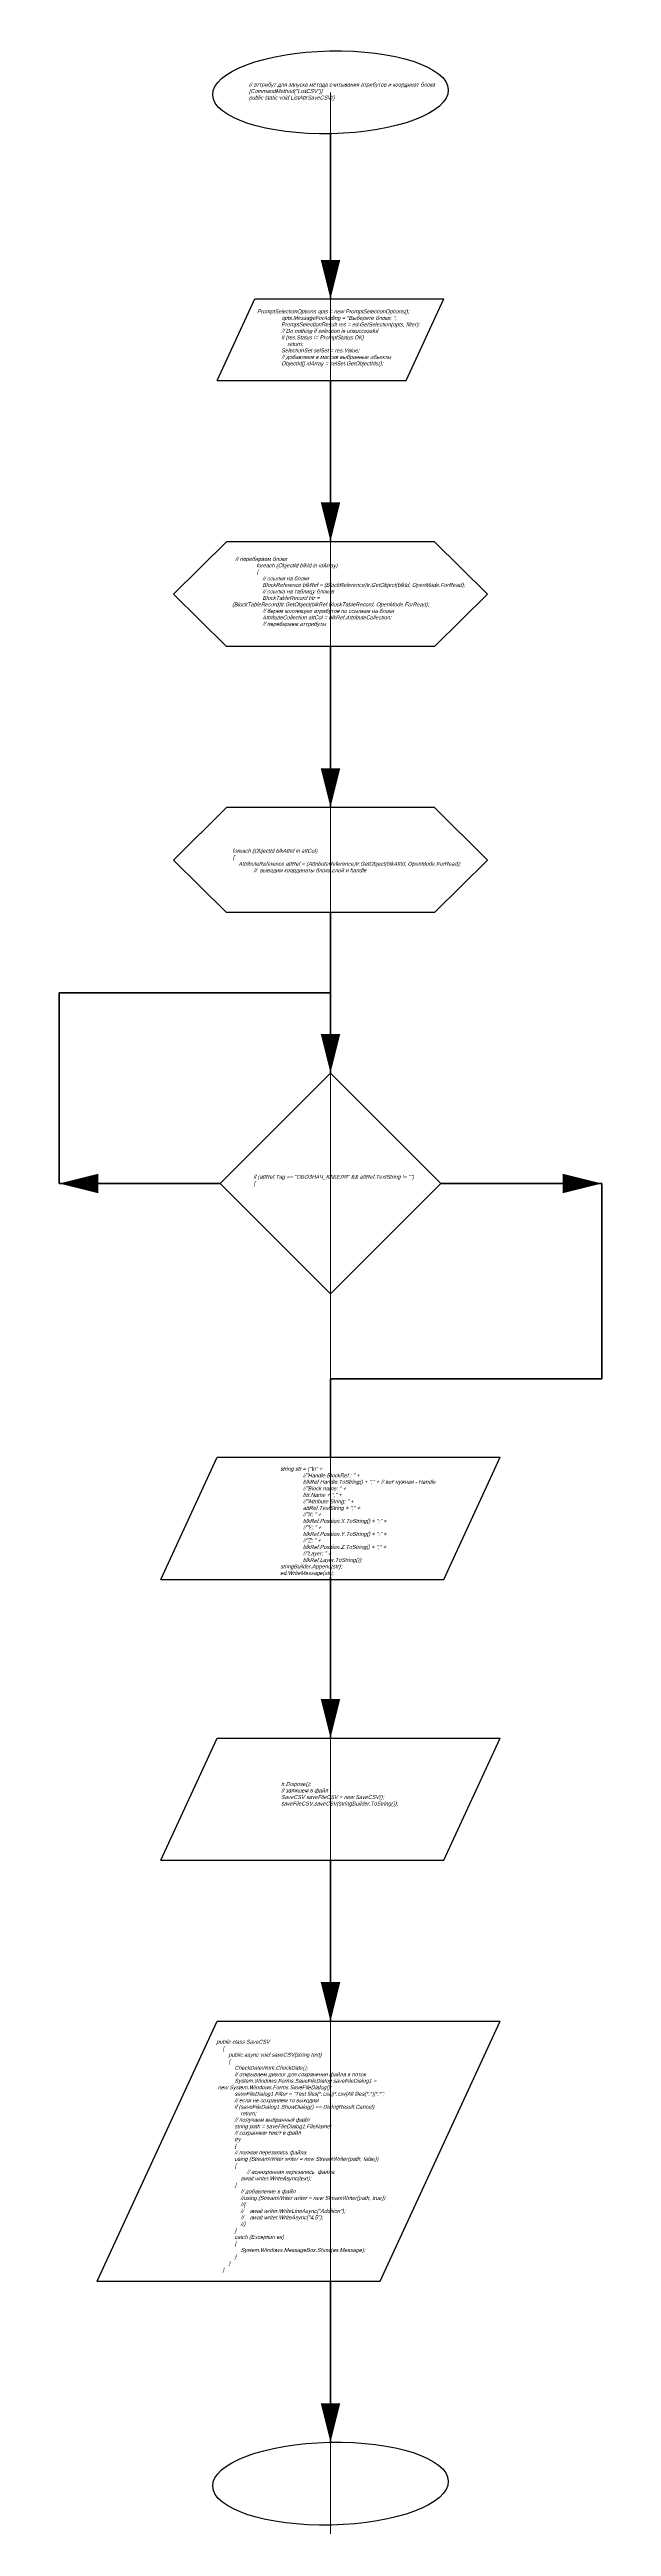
# Model space of a CAD drawing. Header units: millimetres. Extents: x -72 to 1891, y 0 to 2153.
# Drawn here: x -72 to 72, y 1519 to 2153 of the extents above; entities that cross this region are included whole.
import ezdxf

# ---------------------------------------------------------------- set-up
doc = ezdxf.new("R2010")
doc.units = ezdxf.units.MM
doc.layers.get('Defpoints').update_dxf_attribs({"color": 170, "lineweight": 5})
doc.layers.add('соединение', color=251, linetype='Continuous', lineweight=40)
doc.layers.add('текст', color=7, linetype='Continuous')
doc.styles.add('стиль1', font='arial.ttf', dxfattribs={"oblique": 15, "height": 1})

# ---------------------------------------------------------------- blocks, each defined once
blk = doc.blocks.new('цикл')
for p, q in [((-26.55, 13.53), (-40.25, 0)), ((-26.55, 13.53), (26.55, 13.53)), ((26.55, 13.53), (40.25, 0)), ((-26.72, -13.36), (-40.25, 0)), ((26.72, -13.36), (40.25, 0)), ((-26.72, -13.36), (26.72, -13.36))]:
    blk.add_line(p, q)
blk = doc.blocks.new('*U15')
for p, q in [((-29.01, -10.44), (-19.39, 10.44)), ((-19.39, 10.44), (29.01, 10.44)), ((19.39, -10.44), (29.01, 10.44)), ((-29.01, -10.44), (19.39, -10.44))]:
    blk.add_line(p, q)
blk = doc.blocks.new('условие')
blk.add_lwpolyline([(-28.28, 0), (0, 28.28), (28.28, 0), (0, -28.28)], close=True)
blk = doc.blocks.new('начало')
blk.add_ellipse((0, 0), major_axis=(30.18, 0.64), ratio=0.351628)
blk = doc.blocks.new('стрела')
at = {"layer": 'соединение'}
blk.add_lwpolyline([(0, 41.23), (0, 0)], dxfattribs=at)
blk.add_lwpolyline([(0, 0, 0, 5, 0), (0, 10, 5, 5, 0)], format="xyseb", dxfattribs=at)
blk = doc.blocks.new('ввод1')
for p, q in [((-39.85, -33.99), (-19.39, 10.44)), ((-19.39, 10.44), (29.01, 10.44)), ((8.49, -33.99), (29.01, 10.44)), ((-39.91, -33.99), (8.49, -33.99))]:
    blk.add_line(p, q)

msp = doc.modelspace()

# ---------------------------------------------------------------- linework, layer by layer
at = {"layer": 'Defpoints'}
msp.add_line((0, 0), (0, 2142.51), dxfattribs=at)
at = {"layer": 'соединение'}
for p, q in [((-69.51, 1862.95), (-69.51, 1911.84)), ((-69.51, 1911.84), (0, 1911.84)), ((0, 1812.95), (0, 1792.81))]:
    msp.add_line(p, q, dxfattribs=at)
for points in [[(0, 2131.89), (0, 2089.57)], [(69.51, 1862.95), (69.51, 1812.95), (0, 1812.95)]]:
    msp.add_lwpolyline(points, dxfattribs=at)
msp.add_lwpolyline([(0, 2089.57, 0, 5, 0), (0, 2099.57, 5, 5, 0)], format="xyseb", dxfattribs=at)

# ---------------------------------------------------------------- block references
for name, p in [('начало', (0, 2142.51)), ('*U15', (0, 2079.13)), ('цикл', (0, 2013.94)), ('цикл', (0, 1945.82)), ('условие', (0, 1862.95)), ('начало', (0, 1529.86))]:
    msp.add_blockref(name, p)
at = {"xscale": 1.5, "yscale": 1.5, "zscale": 1.5}
for name, p in [('*U15', (0, 1777.16)), ('*U15', (0, 1705.23)), ('ввод1', (0, 1632.69))]:
    msp.add_blockref(name, p, dxfattribs=at)
at = {"layer": 'соединение'}
for p in [(0, 2027.46), (0, 1959.35), (0, 1891.23), (0, 1720.88), (0, 1648.34), (0, 1540.47)]:
    msp.add_blockref('стрела', p, dxfattribs=at)
at = {"layer": 'соединение', "xscale": -1, "rotation": 270}
msp.add_blockref('стрела', (-69.51, 1862.95), dxfattribs=at)
at = {"layer": 'соединение', "rotation": 90}
msp.add_blockref('стрела', (69.51, 1862.95), dxfattribs=at)

# ---------------------------------------------------------------- texts
at = {"layer": 'текст', "char_height": 1, "attachment_point": 1, "style": 'стиль1'}
for s, insert, width in [('        // аттрибут для запуска метода считывания атрибутов и координат блока\\P        [CommandMethod("ListCSV")]\\P        public static void ListAttrSaveCSV()', (-24.02, 2145), 53.2936), ('PromptSelectionOptions opts = new PromptSelectionOptions();\\P                opts.MessageForAdding = "Выберите блоки: ";\\P                PromptSelectionResult res = ed.GetSelection(opts, filter);\\P                // Do nothing if selection is unsuccessful\\P                if (res.Status != PromptStatus.OK)\\P                    return;\\P                SelectionSet selSet = res.Value;\\P                // добавляем в массив выбранные обьекты\\P                ObjectId[] idArray = selSet.GetObjectIds();', (-18.82, 2086.89), 109.0199), ('  // перебираем блоки\\P                foreach (ObjectId blkId in idArray)\\P                \\{\\P                    // ссылки на блоки\\P                    BlockReference blkRef = (BlockReference)tr.GetObject(blkId, OpenMode.ForRead);\\P                    // ссылка на таблицу блоков\\P                    BlockTableRecord btr = \\P(BlockTableRecord)tr.GetObject(blkRef.BlockTableRecord, OpenMode.ForRead);\\P                    // берем коллекцию атрибутов по ссылкам на блоки\\P                    AttributeCollection attCol = blkRef.AttributeCollection;\\P                    // перебираем аттрибуты', (-25.2, 2023.48), 77.0731), ('\\P                    foreach (ObjectId blkAttId in attCol)\\P                    \\{\\P                        AttributeReference attRef = (AttributeReference)tr.GetObject(blkAttId, OpenMode.ForRead);\\P                                  //  выводим координаты блока,слой и handle', (-32.89, 1950.36), 69.7382), ('                        if (attRef.Tag == "ОБОЗНАЧ_КАБЕЛЯ" && attRef.TextString != "")\\P                        \\{', (-29.08, 1865.17), 54.0764), ('\\P\\P                            string str = ("\\\\n" +\\P                                           //"Handle BlockRef : " + \\P                                           blkRef.Handle.ToString() + ";" + // вот нужная - Handle\\P                                           //"Block name: " + \\P                                           btr.Name + ";" +\\P                                           //"Attribute String: " + \\P                                           attRef.TextString + ";" +\\P                                           //"X: " + \\P                                           blkRef.Position.X.ToString() + ";" +\\P                                           //"Y: " + \\P                                           blkRef.Position.Y.ToString() + ";" +\\P                                           //"Z: " + \\P                                           blkRef.Position.Z.ToString() + ";" +\\P                                           //"Layer: " + \\P                                           blkRef.Layer.ToString());\\P                            stringBuilder.Append(str);\\P                            ed.WriteMessage(str);', (-23.77, 1793.68), 191.967), ('                tr.Dispose();\\P                // запишем в файл\\P                SaveCSV saveFileCSV = new SaveCSV();\\P                saveFileCSV.saveCSV(stringBuilder.ToString());', (-18.89, 1709.6), 95.355), ('public class SaveCSV\\P    \\{\\P        public async void saveCSV(string text)\\P        \\{\\P            CheckDateWork.CheckDate();\\P            // открываем диалог для сохранения файла в поток\\P            System.Windows.Forms.SaveFileDialog saveFileDialog1 =\\P new System.Windows.Forms.SaveFileDialog();\\P            saveFileDialog1.Filter = "Text files(*.csv)|*.csv|All files(*.*)|*.*";\\P            // если не сохраняем то выходим\\P            if (saveFileDialog1.ShowDialog() == DialogResult.Cancel)\\P                return;\\P            // получаем выбранный файл\\P            string path = saveFileDialog1.FileName;\\P            // сохраняем текст в файл\\P            try\\P            \\{\\P            // полная перезапись файла \\P            using (StreamWriter writer = new StreamWriter(path, false))\\P            \\{\\P                    // асинхронная перезапись  файла\\P                await writer.WriteAsync(text);\\P            \\}\\P                // добавление в файл\\P                //using (StreamWriter writer = new StreamWriter(path, true))\\P                //\\{\\P                //    await writer.WriteLineAsync("Addition");\\P                //    await writer.WriteAsync("4,5");\\P                //\\}\\P            \\}\\P            catch (Exception ex)\\P            \\{\\P                System.Windows.MessageBox.Show(ex.Message);\\P            \\}\\P        \\}\\P    \\}', (-29.26, 1643.57), 74.2137)]:
    msp.add_mtext(s, dxfattribs=dict(at, insert=insert, width=width))

doc.saveas('drawing.dxf')
